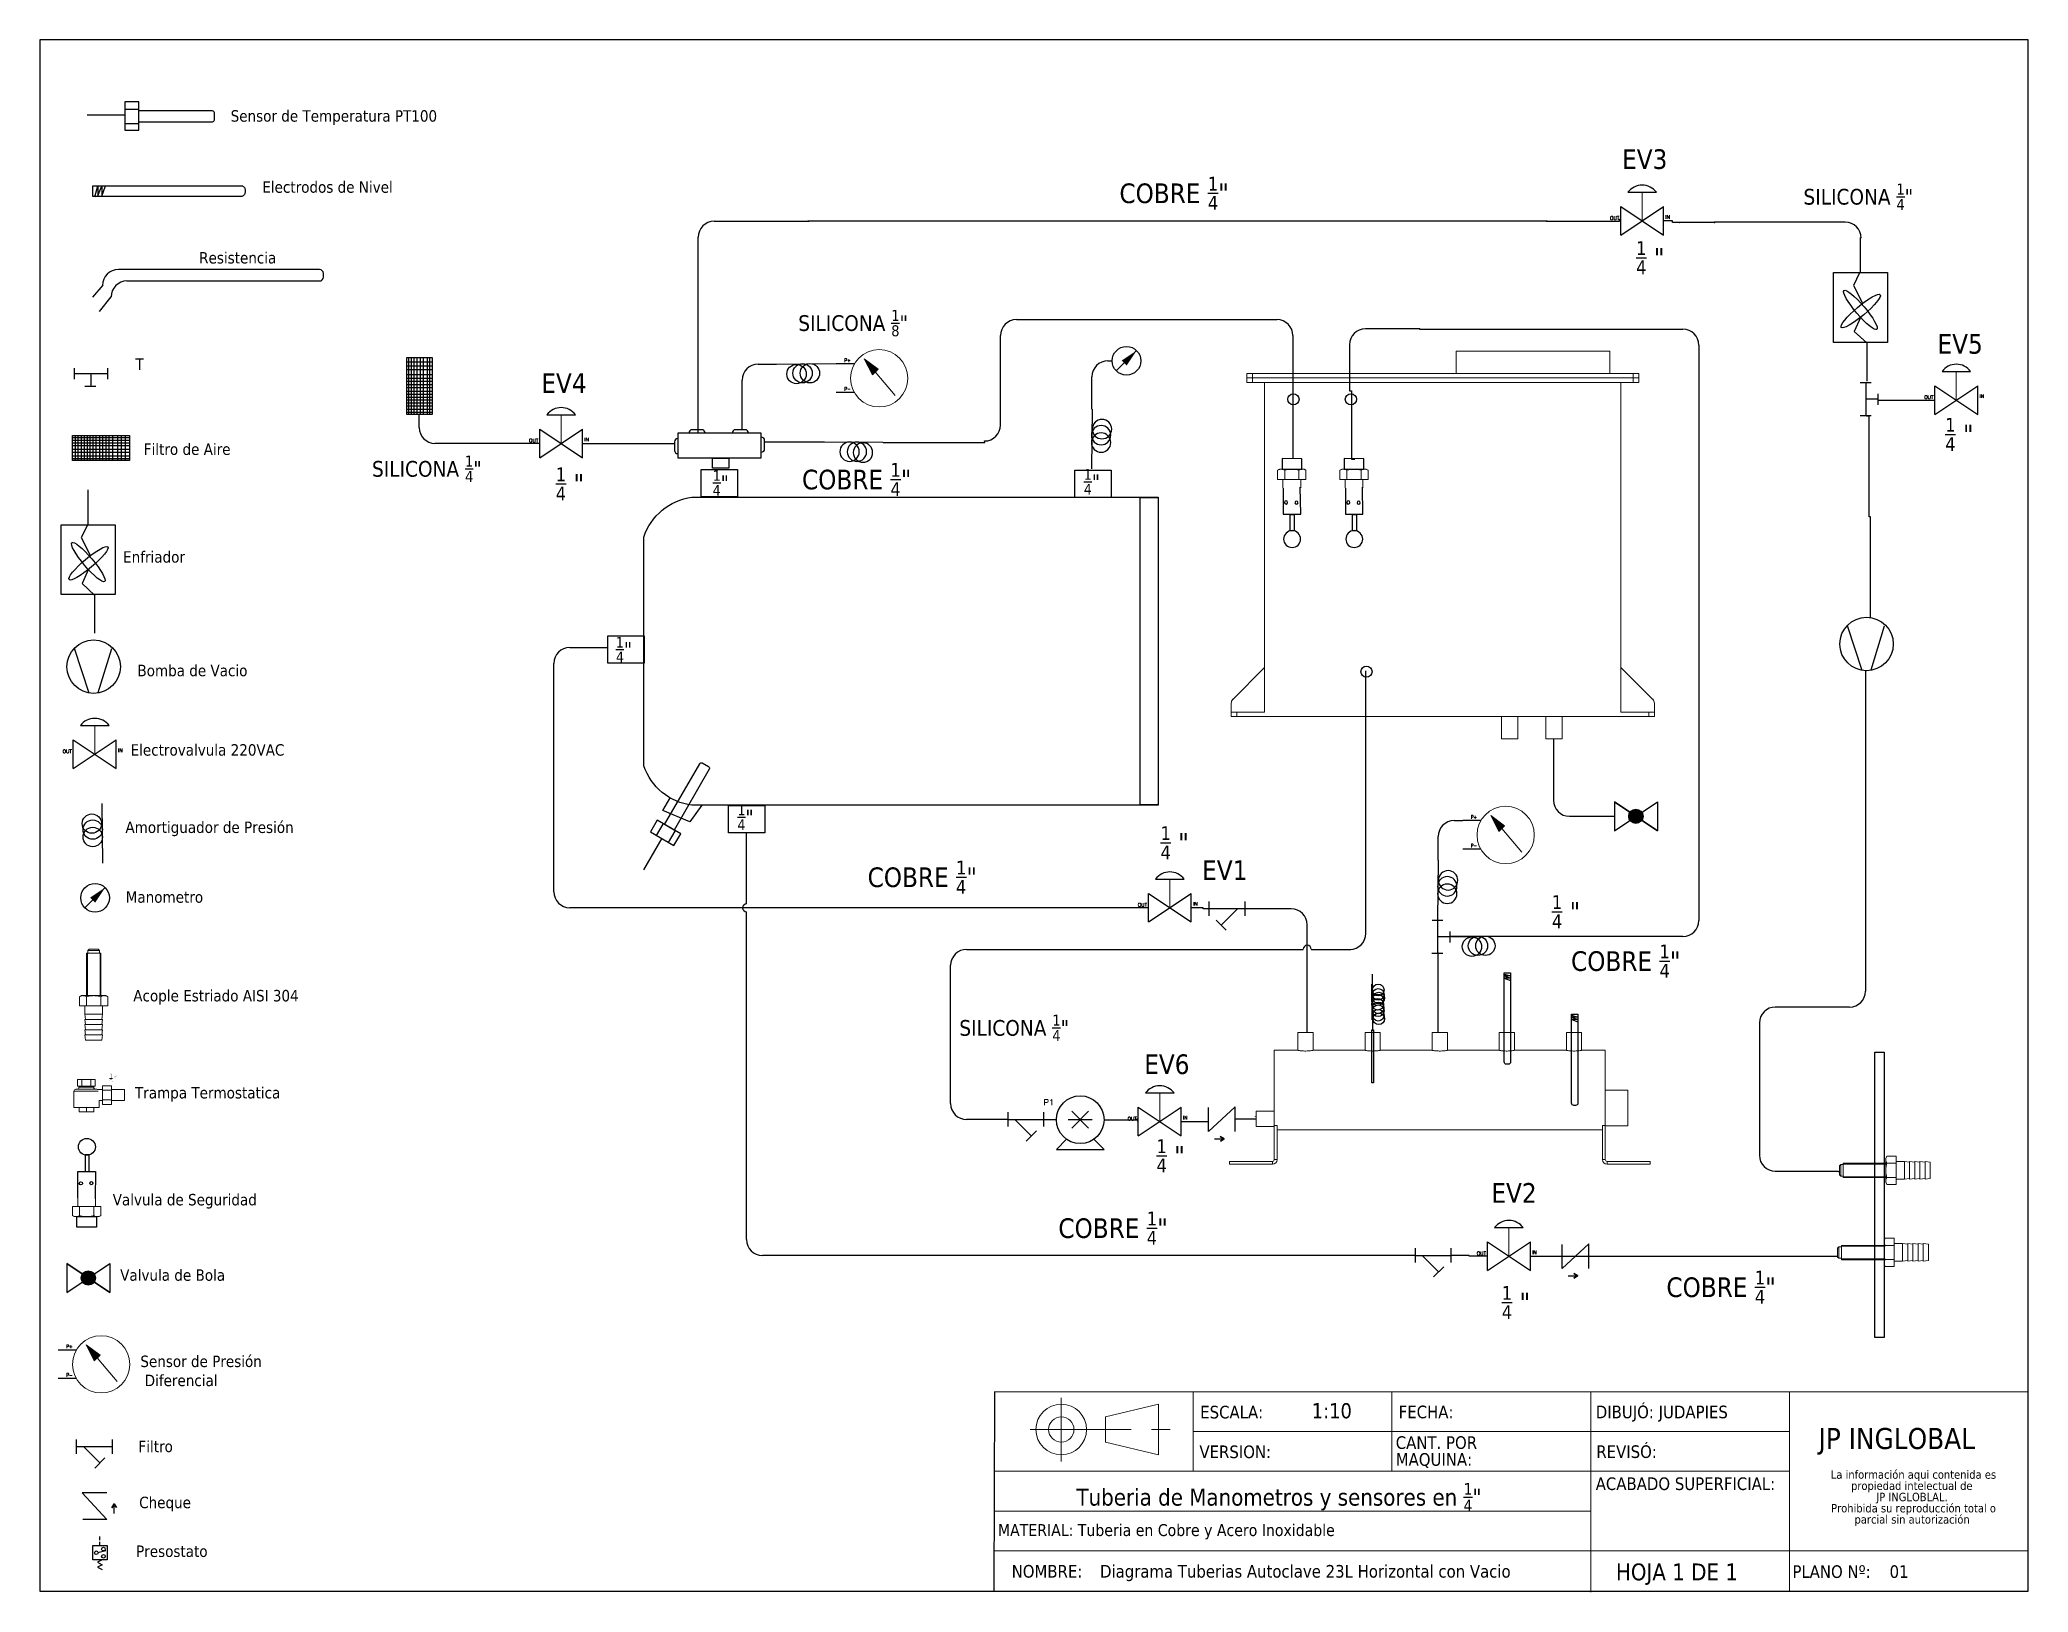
# Model space of a CAD drawing. Header units: millimetres. Extents: x 15 to 265, y 10 to 205.
import ezdxf
from ezdxf.enums import TextEntityAlignment as Align

# ---------------------------------------------------------------- set-up
doc = ezdxf.new("R2010")
doc.units = ezdxf.units.MM
doc.linetypes.add('CENTERX2', pattern=[20.32, 12.7, -2.54, 2.54, -2.54])
for name, color, linetype in [('CONTORNO', 179, 'Continuous'), ('SYMS', 7, 'Continuous'), ('TAGS', 250, 'Continuous'), ('TERMS', 123, 'Continuous'), ('WIRENO', 250, 'Continuous'), ('WIRES', 7, 'Continuous')]:
    doc.layers.add(name, color=color, linetype=linetype)
doc.styles.add('SLDTEXTSTYLE0', font='tahoma.ttf')
doc.styles.add('SLDTEXTSTYLE1', font='tahomabd.ttf')
doc.styles.get("Standard").update_dxf_attribs({"font": 'tahoma.ttf'})
doc.styles.add('WD', font='romans.shx')

msp = doc.modelspace()

# ---------------------------------------------------------------- texts
at = {"char_height": 1.44, "attachment_point": 1}
for s, insert in [('\\A1;Sensor de Temperatura PT100', (39, 196.15)), ('\\A1;Electrodos de Nivel', (42.98, 187.21)), ('\\A1;Resistencia', (35.04, 178.32)), ('\\A1;T', (27.03, 164.94)), ('\\A1;Filtro de Aire', (28.08, 154.26)), ('\\A1;Enfriador', (25.48, 140.72)), ('\\A1;Bomba de Vacio', (27.28, 126.44)), ('\\A1;Electrovalvula 220VAC', (26.42, 116.46)), ('\\A1;Amortiguador de Presión', (25.77, 106.74)), ('\\A1;Manometro', (25.81, 97.97)), ('\\A1;Acople Estriado AISI 304', (26.76, 85.57)), ('\\A1;Trampa Termostatica', (26.97, 73.37)), ('\\A1;Valvula de Seguridad', (24.17, 59.93)), ('\\A1;Valvula de Bola', (25.11, 50.45)), ('\\A1;Sensor de Presión\\P Diferencial', (27.65, 39.61)), ('\\A1;Filtro', (27.41, 28.91)), ('\\A1;Cheque', (27.5, 21.87)), ('\\A1;Presostato', (27.11, 15.74))]:
    msp.add_mtext_dynamic_manual_height_columns(s, width=44.8708, gutter_width=1, heights=[0], dxfattribs=dict(at, insert=insert))
at = {"color": 7, "linetype": 'Continuous', "lineweight": 0, "attachment_point": 1, "style": 'SLDTEXTSTYLE0'}
for s, insert, char_height in [('ESCALA:', (160.9, 33.3), 1.587), ('FECHA:', (185.85, 33.32), 1.587), ('VERSION:', (160.8, 28.31), 1.587), ('REVISÓ:', (210.7, 28.33), 1.587), ('MATERIAL: Tuberia en Cobre y Acero Inoxidable', (135.47, 18.43), 1.5), ('\\pi-4.7625,l6.35,t12.7;NOMBRE:^IDiagrama Tuberias Autoclave 23L Horizontal con Vacio', (135.6, 13.29), 1.5875), ('HOJA 1 DE 1', (213.16, 13.48), 2.1167), ('PLANO Nº:    01', (235.35, 13.25), 1.5875)]:
    msp.add_mtext(s, dxfattribs=dict(at, insert=insert, char_height=char_height))
at = {"layer": 'CONTORNO', "color": 7}
for s, insert, char_height, attachment_point, style in [('1:10', (177.44, 33.63), 1.905, 2, 'SLDTEXTSTYLE0'), ('DIBUJÓ: JUDAPIES', (210.63, 33.32), 1.5875, 1, 'SLDTEXTSTYLE0'), ('\\A1;Tuberia de Manometros y sensores en {\\H0.7x;\\S1/4;}" ', (170.8, 23.59), 2.1167, 2, 'SLDTEXTSTYLE1'), ('ACABADO SUPERFICIAL:', (210.62, 24.3), 1.5875, 1, 'SLDTEXTSTYLE0')]:
    msp.add_mtext(s, dxfattribs=dict(at, insert=insert, char_height=char_height, attachment_point=attachment_point, style=style))
at = {"layer": 'CONTORNO', "insert": (238.63, 30.51), "char_height": 2.6458, "attachment_point": 1, "style": 'SLDTEXTSTYLE1'}
msp.add_mtext('JP INGLOBAL', dxfattribs=at)
at = {"layer": 'WIRENO', "attachment_point": 1}
for s, width, insert, char_height in [('\\A1;EV3', 17.8739, (213.94, 191.23), 2.469), ('\\A1;COBRE {\\H0.7x;\\S1/4;}"', 15.0949, (150.74, 187.78), 2.4694), ('\\A1;SILICONA {\\H0.7x;\\S1/4;}" ', 19.6878, (236.74, 186.93), 1.9756), ('\\A1;{\\H0.7x;\\S1/4;} "', 5.2957, (215.7, 179.68), 2.4694), ('\\A1;SILICONA {\\H0.7x;\\S1/8;}" ', 19.6878, (110.36, 171.05), 1.9756), ('\\A1;EV5', 17.8739, (253.6, 168.01), 2.469), ('\\A1;EV4', 17.8739, (78.06, 163.08), 2.469), ('\\A1;{\\H0.7x;\\S1/4;} "', 5.2957, (254.57, 157.47), 2.4694), ('\\A1;SILICONA {\\H0.7x;\\S1/4;}" ', 19.6878, (56.77, 152.73), 1.9756), ('\\A1;{\\H0.7x;\\S1/4;} "', 5.2957, (79.87, 151.24), 2.4694), ('\\A1;{\\H0.7x;\\S1/4;}"', 3.2188, (99.61, 150.9), 1.8965), ('\\A1;COBRE {\\H0.7x;\\S1/4;}"', 15.0949, (110.83, 151.8), 2.4694), ('\\A1;{\\H0.7x;\\S1/4;}"', 3.2188, (146.27, 151.03), 1.8965), ('\\A1;{\\H0.7x;\\S1/4;}"', 3.2188, (87.44, 129.94), 1.8965), ('\\A1;{\\H0.7x;\\S1/4;}"', 3.2188, (102.72, 108.86), 1.8965), ('\\A1;{\\H0.7x;\\S1/4;} "', 5.2957, (155.91, 106.14), 2.4694), ('\\A1;COBRE {\\H0.7x;\\S1/4;}"', 15.0949, (119.08, 101.81), 2.4694), ('\\A1;EV1', 17.8739, (161.14, 101.86), 2.469), ('\\A1;{\\H0.7x;\\S1/4;} "', 15.0949, (205.12, 97.48), 2.4694), ('\\A1;COBRE {\\H0.7x;\\S1/4;}"', 15.0949, (207.52, 91.27), 2.4694), ('\\A1;SILICONA {\\H0.7x;\\S1/4;}" ', 15.6624, (130.61, 82.46), 1.9756), ('\\A1;EV6', 17.8739, (153.86, 77.47), 2.469), ('\\A1;{\\H0.7x;\\S1/4;} "', 5.2957, (155.4, 66.79), 2.4694), ('\\A1;EV2', 17.8739, (197.51, 61.29), 2.469), ('\\A1;COBRE {\\H0.7x;\\S1/4;}"', 15.0949, (143.06, 57.7), 2.4694), ('\\A1;COBRE {\\H0.7x;\\S1/4;}"', 15.0949, (219.51, 50.28), 2.4694), ('\\A1;{\\H0.7x;\\S1/4;} "', 5.2957, (198.81, 48.35), 2.4694)]:
    msp.add_mtext_dynamic_manual_height_columns(s, width=width, gutter_width=12.35, heights=[0], dxfattribs=dict(at, insert=insert, char_height=char_height))

# ---------------------------------------------------------------- blocks, each defined once
blk = doc.blocks.new('SW_NOTE_2')
at = {"layer": 'CONTORNO', "color": 0, "char_height": 1.0583, "attachment_point": 2, "style": 'SLDTEXTSTYLE0'}
for s, insert in [('La información aqui contenida es ', (10.29, 1.34)), ('propiedad intelectual de', (10.08, -0.07)), ('JP INGLOBLAL.', (10.1, -1.48)), ('Prohibida su reproducción total o ', (10.3, -2.89)), ('parcial sin autorización', (10.12, -4.3))]:
    blk.add_mtext(s, dxfattribs=dict(at, insert=insert))
blk = doc.blocks.new('SW_NOTE_4')
at = {"color": 0, "linetype": 'Continuous', "lineweight": 0, "char_height": 1.587, "attachment_point": 1, "style": 'SLDTEXTSTYLE0'}
for s, insert in [('CANT. POR ', (0, 2.02)), ('MAQUINA:', (0, -0.1))]:
    blk.add_mtext(s, dxfattribs=dict(at, insert=insert))
blk = doc.blocks.new('HGVA1_DIAPHRAGM_VALVE2')
at = {"color": 7, "linetype": 'Continuous', "lineweight": 0, "ltscale": 3.2258}
for p, q in [((-0.25, 0.5), (0.25, 0.5)), ((0, 0), (0, 0.5))]:
    blk.add_line(p, q, dxfattribs=at)
for p, q in [((-0.375, -0.25), (-0.375, 0.25)), ((-0.375, -0.25), (0.375, 0.25)), ((-0.375, 0.25), (0.375, -0.25)), ((0.375, -0.25), (0.375, 0.25))]:
    blk.add_line(p, q)
at = {"ltscale": 25.4, "flags": 128}
blk.add_lwpolyline([(0.25, 0.5, 0.5), (-0.25, 0.5)], format="xyb", close=True, dxfattribs=at)
at = {"style": 'WD', "flags": 1}
for tag, p in [('INST', (-0.469, 0.748)), ('LOC', (-0.469, 0.587)), ('TAG1', (-0.469, 0.378))]:
    blk.add_attdef(tag, text='', height=0.125, dxfattribs=at).set_placement(p, align=Align.RIGHT)
at = {"style": 'WD'}
blk.add_attdef('TERM01', text='', height=0.0625, dxfattribs=at).set_placement((-0.399, 0.018), align=Align.RIGHT)
for tag, p, height in [('X4TERM01', (-0.375, 0), 0.005), ('X1TERM02', (0.375, 0), 0.005), ('TERM02', (0.406, 0.036), 0.0625), ('RATING1', (0.388, -0.162), 0.125), ('DESC1', (0.388, -0.378), 0.125), ('DESC2', (0.388, -0.562), 0.125), ('DESC3', (0.388, -0.752), 0.125), ('WDTAGALT', (0.388, -0.907), 0.125)]:
    blk.add_attdef(tag, p, '', height=height, dxfattribs=at)
blk.add_attdef('XREF', text='', height=0.0625, rotation=0.0625, dxfattribs=at).set_placement((0.518, 0.271), align=Align.TOP_CENTER)
at = {"style": 'WD', "flags": 1}
for tag, p in [('WDTYPE', (-0.154, -0.127)), ('FAMILY', (-0.143, -0.17)), ('CAT', (-0.143, -0.215)), ('MFG', (-0.141, -0.246)), ('ASSYCODE', (-0.113, -0.275))]:
    blk.add_attdef(tag, text='', height=0.01, dxfattribs=at).set_placement(p, align=Align.CENTER)
blk = doc.blocks.new('HME1_PRESS_M')
blk.add_line((0.036, -0.088), (0.213, 0.089))
blk.add_circle((0.125, 0), 0.125)
blk.add_solid([(0.082, 0.002), (0.126, -0.042), (0.213, 0.089)])
at = {"style": 'WD', "width": 0.7}
for tag, p in [('INST', (0.125, 0.5)), ('LOC', (0.125, 0.344)), ('TAG1', (0.125, 0.188)), ('DESC1', (0.125, -0.344)), ('DESC2', (0.125, -0.5)), ('WDTAGALT', (0.125, -0.812)), ('DESC3', (0.125, -0.656))]:
    blk.add_attdef(tag, text='', height=0.125, dxfattribs=at).set_placement(p, align=Align.CENTER)
blk.add_attdef('TERM01', text='', height=0.0625, dxfattribs=at).set_placement((-0.032, 0.031), align=Align.RIGHT)
at = {"style": 'WD'}
for tag, p, height, flags in [('X4TERM01', (0, 0), 0.005, 1), ('WDTYPE', (0.062, 0.062), 0.01, 1), ('WDBLKNAM', (0.134, 0.001), 0.01, 9), ('X1TERM02', (0.248, 0), 0.005, 1), ('FAMILY', (0.13, -0.035), 0.01, 9)]:
    blk.add_attdef(tag, p, '', height=height, dxfattribs=dict(at, flags=flags))
at = {"style": 'WD', "width": 0.7}
for tag, p, height in [('TERM02', (0.28, 0.031), 0.0625), ('RATING1', (0.281, -0.188), 0.125)]:
    blk.add_attdef(tag, p, '', height=height, dxfattribs=at)
at = {"style": 'WD'}
blk.add_attdef('XREF', text='', height=0.0625, dxfattribs=at).set_placement((-0.031, -0.125), align=Align.RIGHT)
at = {"linetype": 'Continuous', "style": 'WD', "flags": 9}
for tag, p in [('MFG', (0.128, -0.085)), ('ASSYCODE', (0.13, -0.103)), ('CAT', (0.13, -0.066))]:
    blk.add_attdef(tag, p, '', height=0.01, dxfattribs=at)
blk = doc.blocks.new('Acople Estriado')
at = {"color": 7, "linetype": 'Continuous', "lineweight": 15}
for p, q in [((6.78, 5.633), (6.78, 5.138)), ((6.78, 5.633), (6.947, 5.633)), ((6.811, 5.678), (6.796, 5.663)), ((6.796, 5.663), (6.796, 5.633)), ((6.931, 5.663), (6.796, 5.663)), ((6.811, 5.678), (6.916, 5.678)), ((6.931, 5.663), (6.916, 5.678)), ((6.931, 5.633), (6.931, 5.663)), ((6.947, 5.138), (6.947, 5.633)), ((6.721, 5.138), (6.699, 5.126)), ((6.699, 5.126), (6.699, 5.019)), ((6.74, 5.138), (6.721, 5.138)), ((6.864, 5.138), (6.74, 5.138)), ((6.781, 5.126), (6.781, 5.019)), ((6.988, 5.138), (6.864, 5.138)), ((6.946, 5.126), (6.946, 5.019)), ((7.007, 5.138), (6.988, 5.138)), ((7.029, 5.126), (7.007, 5.138)), ((7.029, 5.126), (7.029, 5.019)), ((6.699, 5.019), (6.781, 5.019)), ((6.761, 5.019), (6.761, 4.922)), ((6.761, 4.922), (6.769, 4.862)), ((6.864, 4.922), (6.761, 4.922)), ((6.761, 4.862), (6.769, 4.802)), ((6.864, 4.862), (6.761, 4.862)), ((6.781, 5.019), (6.946, 5.019)), ((6.967, 4.922), (6.864, 4.922)), ((6.967, 4.862), (6.864, 4.862)), ((6.946, 5.019), (7.029, 5.019)), ((6.959, 4.862), (6.967, 4.922)), ((6.959, 4.802), (6.967, 4.862)), ((6.967, 4.922), (6.967, 5.019)), ((6.761, 4.802), (6.769, 4.742)), ((6.864, 4.802), (6.761, 4.802)), ((6.761, 4.742), (6.769, 4.682)), ((6.864, 4.742), (6.761, 4.742)), ((6.761, 4.682), (6.769, 4.622)), ((6.864, 4.682), (6.761, 4.682)), ((6.967, 4.802), (6.864, 4.802)), ((6.967, 4.742), (6.864, 4.742)), ((6.967, 4.682), (6.864, 4.682)), ((6.959, 4.742), (6.967, 4.802)), ((6.959, 4.682), (6.967, 4.742)), ((6.959, 4.622), (6.967, 4.682)), ((6.864, 4.622), (6.769, 4.622)), ((6.959, 4.622), (6.864, 4.622))]:
    blk.add_line(p, q, dxfattribs=at)
at = {"color": 7, "linetype": 'Continuous', "lineweight": 0}
for p, q in [((6.79, 5.633), (6.79, 5.138)), ((6.938, 5.633), (6.938, 5.138))]:
    blk.add_line(p, q, dxfattribs=at)
at = {"color": 7, "linetype": 'Continuous', "lineweight": 15}
for points, knots in [([(6.699, 5.126), (6.706, 5.13), (6.712, 5.133), (6.726, 5.137), (6.733, 5.138), (6.74, 5.138)], [0, 0, 0, 0, 0.5, 0.5, 1, 1, 1, 1]), ([(6.74, 5.138), (6.744, 5.138), (6.747, 5.138), (6.754, 5.137), (6.757, 5.136), (6.768, 5.133), (6.775, 5.13), (6.781, 5.126)], [0, 0, 0, 0, 0.25, 0.25, 0.5, 0.5, 1, 1, 1, 1]), ([(6.864, 5.138), (6.85, 5.138), (6.836, 5.137), (6.808, 5.133), (6.795, 5.13), (6.781, 5.126)], [0, 0, 0, 0, 0.5, 0.5, 1, 1, 1, 1]), ([(6.946, 5.126), (6.933, 5.13), (6.919, 5.133), (6.892, 5.137), (6.878, 5.138), (6.864, 5.138)], [0, 0, 0, 0, 0.5, 0.5, 1, 1, 1, 1]), ([(6.946, 5.126), (6.953, 5.13), (6.96, 5.133), (6.974, 5.137), (6.981, 5.138), (6.988, 5.138)], [0, 0, 0, 0, 0.5, 0.5, 1, 1, 1, 1]), ([(6.988, 5.138), (6.991, 5.138), (6.995, 5.138), (7.002, 5.137), (7.005, 5.136), (7.015, 5.133), (7.022, 5.13), (7.029, 5.126)], [0, 0, 0, 0, 0.25, 0.25, 0.5, 0.5, 1, 1, 1, 1])]:
    blk.add_open_spline(points, degree=3, knots=knots, dxfattribs=at)
blk = doc.blocks.new('Trampo')
for points in [[(117.7, 258.3), (117.2, 257.8), (116.2, 257.8), (115.7, 257.3), (115.7, 256.3), (117.7, 256.3), (117.7, 256.3), (115.6, 256.3), (115.6, 257.3), (116.2, 257.9), (117.2, 257.9), (117.7, 258.4), (117.7, 258.9), (117.2, 259.3), (116.2, 259.3), (115.7, 258.8), (115.6, 258.9), (116.2, 259.4), (117.2, 259.4), (117.7, 258.9)], [(117.2, 260.5), (116.2, 260.5), (116.2, 260.5), (116.6, 260.5), (116.6, 263.5), (116.2, 263), (116.1, 263.1), (116.7, 263.6), (116.7, 263.6), (116.7, 260.5), (117.2, 260.5)], [(119.7, 262.2), (119, 260.7), (118.9, 260.7), (119.6, 262.2)], [(120.5, 262.2), (119.7, 260.7), (119.6, 260.7), (120.4, 262.2)]]:
    blk.add_hatch(color=7).paths.add_polyline_path(points)
at = {"color": 7, "linetype": 'Continuous', "lineweight": 15}
for points in [[(90.5, 251.1), (90.5, 239.8), (90.5, 239.8)], [(92, 252.5), (106.7, 252.5), (106.7, 252.5)], [(93.1, 259.5), (105.5, 259.5), (105.5, 254.7), (93.1, 254.7)], [(93.1, 254.7), (93.1, 259.5), (93.1, 259.5)], [(94.2, 254.7), (94.2, 254), (94.2, 254)], [(96.2, 254.7), (96.2, 259.5), (96.2, 259.5)], [(102.4, 254.7), (102.4, 259.5), (102.4, 259.5)], [(104.5, 254), (104.5, 254.7), (104.5, 254.7)], [(110.7, 252.3), (107.4, 252.3), (107.4, 252.3)], [(117, 255), (110.7, 255), (110.7, 241.9), (117, 241.9)], [(117, 251.8), (110.7, 251.8), (110.7, 251.8)], [(117, 255), (117, 241.9), (117, 241.9)], [(126.1, 252.3), (117, 252.3), (117, 252.3)], [(126.1, 252.3), (126.1, 244.6), (126.1, 244.6)], [(107.9, 239.7), (90.7, 239.7), (90.7, 239.7)], [(104.5, 239.7), (104.5, 236.7), (94.2, 236.7), (94.2, 239.7)], [(99.3, 239.7), (99.3, 236.7), (99.3, 236.7)], [(108.2, 239.8), (108.2, 244.6), (108.2, 244.6)], [(108.2, 244.6), (110.7, 244.6), (110.7, 244.6)], [(117, 245.2), (110.7, 245.2), (110.7, 245.2)], [(117, 244.6), (126.1, 244.6), (126.1, 244.6)]]:
    blk.add_lwpolyline(points, dxfattribs=at)
at = {"color": 8, "linetype": 'Continuous', "lineweight": 15}
for points in [[(107.6, 251.1), (90.5, 251.1), (90.5, 251.1)], [(94.2, 254), (104.5, 254), (104.5, 254)], [(90.5, 239.8), (108.2, 239.8), (108.2, 239.8)]]:
    blk.add_lwpolyline(points, dxfattribs=at)
at = {"color": 7, "linetype": 'Continuous', "lineweight": 20}
blk.add_lwpolyline([(115.6, 260), (117.7, 260), (117.7, 260)], dxfattribs=at)
at = {"color": 7, "linetype": 'Continuous', "lineweight": 15}
for points in [[(91.9, 252.5), (91.1, 252.5), (90.5, 251.9), (90.5, 251.1)], [(92.7, 252.5), (93.5, 252.5), (94.1, 253.2), (94.1, 254)], [(104.5, 254), (104.5, 253.2), (105.1, 252.5), (105.9, 252.5)], [(107.4, 252.3), (107.1, 252.5), (106.9, 252.5), (106.6, 252.5)], [(90.5, 239.9), (90.5, 239.7), (90.6, 239.7), (90.7, 239.7)], [(107.9, 239.7), (108, 239.7), (108.1, 239.7), (108.1, 239.9)]]:
    blk.add_open_spline(points, degree=3, dxfattribs=at)
blk = doc.blocks.new('Valvula Tipo Anillo')
for p, q in [((7.88, 11.213), (7.88, 11.519)), ((7.88, 11.519), (8.084, 11.519)), ((8.084, 11.519), (8.079, 11.203))]:
    blk.add_line(p, q)
at = {"color": 7, "linetype": 'Continuous', "lineweight": 15}
for p, q in [((7.816, 11.006), (7.816, 11.113)), ((7.898, 11.113), (7.816, 11.113)), ((7.878, 11.21), (7.878, 11.113)), ((7.898, 11.006), (7.898, 11.113)), ((8.063, 11.113), (7.898, 11.113)), ((8.063, 11.006), (8.063, 11.113)), ((8.146, 11.113), (8.063, 11.113)), ((8.084, 11.113), (8.084, 11.21)), ((8.146, 11.006), (8.146, 11.113)), ((7.816, 11.006), (7.838, 10.994)), ((7.838, 10.994), (7.857, 10.994)), ((7.857, 10.994), (7.981, 10.994)), ((7.981, 10.994), (8.105, 10.994)), ((8.105, 10.994), (8.124, 10.994)), ((8.124, 10.994), (8.146, 11.006))]:
    blk.add_line(p, q, dxfattribs=at)
for points in [[(7.962, 11.521), (8.01, 11.521), (8.01, 11.713), (7.962, 11.713)], [(8.097, 10.995), (8.097, 10.873), (7.867, 10.871), (7.867, 10.993)]]:
    blk.add_lwpolyline(points, close=True)
for centre, radius in [((7.984, 11.807), 0.0981), ((7.914, 11.381), 0.0185), ((8.035, 11.384), 0.0185)]:
    blk.add_circle(centre, radius)
for points, knots in [([(7.857, 10.994), (7.854, 10.994), (7.85, 10.994), (7.843, 10.995), (7.84, 10.996), (7.829, 10.999), (7.823, 11.002), (7.816, 11.006)], [0, 0, 0, 0, 0.25, 0.25, 0.5, 0.5, 1, 1, 1, 1]), ([(7.898, 11.006), (7.892, 11.002), (7.885, 10.999), (7.871, 10.995), (7.864, 10.994), (7.857, 10.994)], [0, 0, 0, 0, 0.5, 0.5, 1, 1, 1, 1]), ([(7.898, 11.006), (7.912, 11.002), (7.926, 10.999), (7.953, 10.995), (7.967, 10.994), (7.981, 10.994)], [0, 0, 0, 0, 0.5, 0.5, 1, 1, 1, 1]), ([(7.981, 10.994), (7.995, 10.994), (8.009, 10.995), (8.036, 10.999), (8.05, 11.002), (8.063, 11.006)], [0, 0, 0, 0, 0.5, 0.5, 1, 1, 1, 1]), ([(8.105, 10.994), (8.101, 10.994), (8.098, 10.994), (8.091, 10.995), (8.087, 10.996), (8.077, 10.999), (8.07, 11.002), (8.063, 11.006)], [0, 0, 0, 0, 0.25, 0.25, 0.5, 0.5, 1, 1, 1, 1]), ([(8.146, 11.006), (8.139, 11.002), (8.132, 10.999), (8.119, 10.995), (8.112, 10.994), (8.105, 10.994)], [0, 0, 0, 0, 0.5, 0.5, 1, 1, 1, 1])]:
    blk.add_open_spline(points, degree=3, knots=knots, dxfattribs=at)
blk = doc.blocks.new('HGVA1_BALL_VALVE')
h = blk.add_hatch(color=256)
edge = h.paths.add_edge_path()
edge.add_arc((0, 0), 0.125, 0, 360)
at = {"ltscale": 3.2258}
for p, q in [((-0.375, 0.254), (0.375, -0.254)), ((-0.375, -0.254), (0.375, 0.254)), ((-0.375, 0.254), (-0.375, -0.254)), ((0.375, 0.254), (0.375, -0.254))]:
    blk.add_line(p, q, dxfattribs=at)
at = {"ltscale": 25.4, "flags": 128}
blk.add_lwpolyline([(0.375, 0.254), (0.375, -0.254), (-0.375, 0.254), (-0.375, -0.254)], close=True, dxfattribs=at)
at = {"ltscale": 3.2258}
blk.add_circle((0, 0), 0.125, dxfattribs=at)
at = {"ltscale": 25.4}
blk.add_circle((0, 0), 0.125, dxfattribs=at)
at = {"style": 'WD', "flags": 1}
for tag, height, p in [('INST', 0.125, (0.028, 0.678)), ('TAG1', 0.125, (0, 0.307)), ('LOC', 0.125, (0.011, 0.516)), ('FAMILY', 0.01, (-0.482, -0.121)), ('WDTYPE', 0.01, (-0.475, -0.062)), ('CAT', 0.01, (-0.482, -0.165)), ('MFG', 0.01, (-0.481, -0.197)), ('ASSYCODE', 0.01, (-0.453, -0.226))]:
    blk.add_attdef(tag, text='', height=height, dxfattribs=at).set_placement(p, align=Align.CENTER)
at = {"style": 'WD'}
blk.add_attdef('TERM01', text='', height=0.0625, dxfattribs=at).set_placement((-0.399, 0.018), align=Align.RIGHT)
for tag, p, height in [('X4TERM01', (-0.375, 0), 0.005), ('X8TERM02', (0, 0), 0.005), ('TERM02', (0.052, -0.037), 0.0625), ('X1TERM03', (0.375, 0), 0.005), ('TERM03', (0.406, 0.036), 0.0625), ('RATING1', (0.409, -0.162), 0.125), ('DESC1', (0.409, -0.341), 0.125), ('DESC2', (0.409, -0.525), 0.125), ('DESC3', (0.409, -0.715), 0.125), ('WDTAGALT', (0.409, -0.873), 0.125)]:
    blk.add_attdef(tag, p, '', height=height, dxfattribs=at)
blk.add_attdef('XREF', text='', height=0.0625, rotation=0.0625, dxfattribs=at).set_placement((0.541, 0.293), align=Align.TOP_CENTER)
blk = doc.blocks.new('HMT1_DIFFERENTIAL_PRESSURE_GAUGE')
blk.add_hatch(color=7).paths.add_polyline_path([(-0.26, 0.34), (-0.12, 0.06), (-0.02, 0.16)])
for p, q in [((-0.437, 0.25), (-0.75, 0.25)), ((-0.437, -0.25), (-0.75, -0.25))]:
    blk.add_line(p, q)
at = {"color": 7, "linetype": 'Continuous', "lineweight": 0, "ltscale": 645.15999}
for p, q in [((-0.26, 0.34), (0.28, -0.3)), ((-0.26, 0.34), (-0.12, 0.06)), ((-0.26, 0.34), (-0.02, 0.16)), ((-0.12, 0.06), (-0.02, 0.16))]:
    blk.add_line(p, q, dxfattribs=at)
at = {"color": 255, "linetype": 'Continuous', "lineweight": 0, "ltscale": 25.4, "flags": 128}
blk.add_lwpolyline([(-0.26, 0.34), (-0.12, 0.06), (-0.02, 0.16)], close=True, dxfattribs=at)
at = {"color": 7, "linetype": 'Continuous', "lineweight": 0, "ltscale": 645.15999}
blk.add_circle((0, 0), 0.5, dxfattribs=at)
at = {"style": 'WD', "width": 0.7}
for tag, p in [('INST', (-0.01, 0.781)), ('LOC', (-0.01, 0.656)), ('TAG1', (-0.01, 0.531)), ('DESC1', (0.021, -0.625)), ('DESC2', (0.021, -0.75)), ('WDTAGALT', (0.021, -1)), ('DESC3', (0.021, -0.875))]:
    blk.add_attdef(tag, text='', height=0.0938, dxfattribs=at).set_placement(p, align=Align.CENTER)
at = {"style": 'WD'}
for tag, p, height, flags in [('X4TERM01', (-0.75, 0.25), 0.005, 1), ('X1TERM03', (0.5, 0), 0.005, 1), ('X4TERM02', (-0.75, -0.25), 0.005, 1), ('WDBLKNAM', (-0.209, -0.188), 0.01, 9), ('FAMILY', (-0.208, -0.062), 0.01, 9)]:
    blk.add_attdef(tag, p, '', height=height, dxfattribs=dict(at, flags=flags))
at = {"style": 'WD', "width": 0.7}
for tag, p in [('TERM01', (-0.5, 0.281)), ('TERM02', (-0.5, -0.219))]:
    blk.add_attdef(tag, text='', height=0.0625, dxfattribs=at).set_placement(p, align=Align.RIGHT)
for tag, p, height in [('TERM03', (0.531, 0.031), 0.0625), ('RATING1', (0.469, -0.375), 0.0938)]:
    blk.add_attdef(tag, p, '', height=height, dxfattribs=at)
at = {"style": 'WD'}
blk.add_attdef('XREF', text='', height=0.0625, dxfattribs=at).set_placement((-0.438, -0.406), align=Align.RIGHT)
at = {"flags": 1}
blk.add_attdef('WDTYPE', (-0.219, -0.25), '', height=0.01, dxfattribs=at)
at = {"linetype": 'Continuous', "style": 'WD', "flags": 9}
for tag, p in [('ASSYCODE', (-0.208, -0.156)), ('CAT', (-0.208, -0.094)), ('MFG', (-0.208, -0.125))]:
    blk.add_attdef(tag, p, '', height=0.01, dxfattribs=at)
blk = doc.blocks.new('HST1_STRAINER_Y_TYPE')
at = {"ltscale": 3.2258}
for p, q in [((0, 0.125), (0, -0.125)), ((0.625, 0.125), (0.625, -0.125)), ((0, 0), (0.625, 0)), ((0.125, 0), (0.412, -0.287)), ((0.324, -0.376), (0.501, -0.199))]:
    blk.add_line(p, q, dxfattribs=at)
at = {"style": 'WD', "flags": 1}
for tag, height, p in [('INST', 0.125, (0.33, 0.71)), ('TAG1', 0.125, (0.324, 0.34)), ('LOC', 0.125, (0.306, 0.549)), ('FAMILY', 0.01, (1.09, 0.044)), ('CAT', 0.01, (1.09, -0.001)), ('WDTYPE', 0.01, (1.102, -0.093)), ('MFG', 0.01, (1.092, -0.032)), ('ASSYCODE', 0.01, (1.12, -0.061))]:
    blk.add_attdef(tag, text='', height=height, dxfattribs=at).set_placement(p, align=Align.CENTER)
at = {"style": 'WD'}
for tag, height, p in [('WDTAGALT', 0.125, (0.035, 0.2)), ('TERM01', 0.0625, (-0.024, 0.018))]:
    blk.add_attdef(tag, text='', height=height, dxfattribs=at).set_placement(p, align=Align.RIGHT)
for tag, p, height in [('X4TERM01', (0, 0), 0.005), ('RATING1', (0.6, 0.18), 0.125), ('X1TERM03', (0.625, 0), 0.005), ('TERM03', (0.632, 0.013), 0.0625), ('DESC1', (-0.666, -0.258), 0.125), ('DESC2', (-0.666, -0.442), 0.125), ('X8TERM02', (0.412, -0.287), 0.005), ('TERM02', (0.447, -0.365), 0.0625), ('DESC3', (-0.666, -0.632), 0.125)]:
    blk.add_attdef(tag, p, '', height=height, dxfattribs=at)
blk.add_attdef('XREF', text='', height=0.0625, rotation=0.0625, dxfattribs=at).set_placement((0.649, -0.434), align=Align.TOP_CENTER)
blk = doc.blocks.new('HVL1_PRESS_SW')
for p, q in [((-0.031, -0.126), (-0.031, 0.125)), ((-0.031, 0.125), (0.219, 0.125)), ((0.061, 0.005), (0.198, 0.04)), ((0.094, 0.222), (0.094, 0.282)), ((0.094, 0.125), (0.094, 0.188)), ((0.219, 0.125), (0.219, -0.126)), ((0.219, -0.126), (-0.031, -0.126)), ((0.135, -0.126), (0.052, -0.167)), ((0.052, -0.167), (0.135, -0.209)), ((0.135, -0.209), (0.052, -0.251)), ((0.052, -0.251), (0.135, -0.293))]:
    blk.add_line(p, q)
for centre in [(0.032, 0), (0.156, 0.063), (0.156, -0.063)]:
    blk.add_circle(centre, 0.0314)
at = {"style": 'WD', "width": 0.7}
for tag, height, p in [('INST', 0.125, (-0.062, 0.5)), ('LOC', 0.125, (-0.062, 0.344)), ('TAG1', 0.125, (-0.062, 0.188)), ('TERM01', 0.0625, (-0.062, 0.031)), ('DESC1', 0.125, (-0.062, -0.281)), ('DESC2', 0.125, (-0.062, -0.438)), ('RATING1', 0.125, (0.775, -0.281)), ('WDTAGALT', 0.125, (-0.062, -0.75)), ('DESC3', 0.125, (-0.062, -0.594))]:
    blk.add_attdef(tag, text='', height=height, dxfattribs=at).set_placement(p, align=Align.RIGHT)
at = {"style": 'WD'}
for tag, p, height, flags in [('WDBLKNAM', (0.405, 0.344), 0.01, 9), ('X4TERM01', (0, 0), 0.005, 1), ('WDTYPE', (0.062, 0.062), 0.01, 1), ('X2TERM04', (0.094, 0.281), 0.005, 1), ('X1TERM02', (0.187, 0.063), 0.005, 1), ('FAMILY', (0.406, 0.312), 0.01, 9), ('X1TERM03', (0.187, -0.063), 0.005, 1)]:
    blk.add_attdef(tag, p, '', height=height, dxfattribs=dict(at, flags=flags))
at = {"style": 'WD', "width": 0.7}
for tag, p in [('TERM04', (0.125, 0.25)), ('TERM02', (0.25, 0.094)), ('TERM03', (0.25, -0.031))]:
    blk.add_attdef(tag, p, '', height=0.0625, dxfattribs=at)
at = {"linetype": 'Continuous', "style": 'WD', "flags": 9}
for tag, p in [('ASSYCODE', (0.406, 0.219)), ('CAT', (0.406, 0.281)), ('MFG', (0.406, 0.25))]:
    blk.add_attdef(tag, p, '', height=0.01, dxfattribs=at)
at = {"style": 'WD', "width": 0.7}
blk.add_attdef('TERM05', text='', height=0.0625, dxfattribs=at).set_placement((0.125, -0.406), align=Align.CENTER)
at = {"style": 'WD'}
blk.add_attdef('XREF', (0.281, -0.375), '', height=0.0625, dxfattribs=at)
blk = doc.blocks.new('ColaMarrano')
at = {"layer": 'WIRENO'}
blk.add_line((96.3, 200.92), (96.42, 188.45), dxfattribs=at)
for centre in [(94.22, 196.73), (94.4, 195.47), (94.4, 193.92)]:
    blk.add_circle(centre, 2.03, dxfattribs=at)
blk = doc.blocks.new('Bomba Vacio')
at = {"layer": 'WIRENO'}
for p, q in [((222.52, 152.69), (218.83, 163.9)), ((224.82, 152.84), (228.2, 163.9))]:
    blk.add_line(p, q, dxfattribs=at)
blk.add_circle((223.65, 159.36), 6.72, dxfattribs=at)
blk = doc.blocks.new('Cooler')
at = {"layer": 'WIRENO'}
for p, q in [((61.05, 155.36), (61.05, 161.29)), ((60.91, 155.36), (59.87, 153.28)), ((59.87, 153.28), (61.37, 150.31)), ((61.09, 147.98), (60.01, 145.56)), ((60.01, 145.56), (62.09, 143.63)), ((62.09, 143.63), (62.09, 137.25))]:
    blk.add_line(p, q, dxfattribs=at)
blk.add_lwpolyline([(56.51, 155.41), (65.57, 155.41), (65.57, 143.72), (56.51, 143.72)], close=True, dxfattribs=at)
for centre, major_axis in [((61.09, 148.97), (-3.26, -2.75)), ((61.05, 149.16), (2.75, -3.26))]:
    blk.add_ellipse(centre, major_axis=major_axis, ratio=0.188132, dxfattribs=at)
blk = doc.blocks.new('Filtro')
at = {"layer": 'WIRENO'}
for p, q in [((95.97, 119.72), (103.12, 119.72)), ((95.97, 119.41), (103.12, 119.41)), ((95.97, 119.07), (103.12, 119.07)), ((95.97, 118.71), (103.12, 118.71)), ((95.97, 118.27), (103.12, 118.27)), ((95.97, 117.88), (103.12, 117.88)), ((96.25, 119.99), (96.25, 116.83)), ((96.62, 119.95), (96.62, 116.79)), ((97.03, 119.95), (97.03, 116.79)), ((97.4, 119.95), (97.4, 116.79)), ((97.77, 119.99), (97.77, 116.83)), ((98.1, 119.99), (98.1, 116.83)), ((98.51, 119.99), (98.51, 116.83)), ((98.88, 119.95), (98.88, 116.79)), ((99.33, 119.99), (99.33, 116.83)), ((99.7, 119.99), (99.7, 116.83)), ((100.11, 119.99), (100.11, 116.83)), ((100.52, 119.99), (100.52, 116.83)), ((100.98, 119.99), (100.98, 116.83)), ((101.59, 119.99), (101.59, 116.83)), ((102.04, 119.99), (102.04, 116.83)), ((102.54, 119.99), (102.54, 116.83)), ((95.97, 117.41), (103.12, 117.41)), ((95.97, 117.08), (103.12, 117.08))]:
    blk.add_line(p, q, dxfattribs=at)
blk.add_lwpolyline([(95.95, 119.98), (103.11, 119.98), (103.11, 116.82), (95.95, 116.82)], close=True, dxfattribs=at)
blk = doc.blocks.new('Nivel')
at = {"layer": 'WIRENO'}
for p, q in [((103.38, 60.01), (103.74, 61.39)), ((103.74, 61.39), (103.74, 60.1)), ((103.74, 60.1), (104.25, 61.39)), ((104.25, 61.39), (104.25, 60.07)), ((104.25, 60.07), (104.74, 61.36))]:
    blk.add_line(p, q, dxfattribs=at)
blk.add_lwpolyline([(103.12, 61.39), (121.77, 61.39, -0.414214), (122.27, 60.89), (122.27, 60.54, -0.414214), (121.77, 60.04), (103.12, 60.04)], format="xyb", close=True, dxfattribs=at)
blk = doc.blocks.new('PT100')
at = {"layer": 'WIRENO'}
for p, q in [((92.1, 58.19), (82.46, 58.19)), ((92, 59.72), (95.38, 59.72)), ((92, 56.1), (95.38, 56.1))]:
    blk.add_line(p, q, dxfattribs=at)
blk.add_lwpolyline([(95.5, 61.6), (92, 61.6), (92, 54.47), (95.5, 54.47)], close=True, dxfattribs=at)
blk.add_lwpolyline([(95.5, 59.35), (113.92, 59.35, -0.414214), (114.42, 58.85), (114.42, 56.97, -0.414214), (113.92, 56.47), (95.5, 56.47)], format="xyb", close=True, dxfattribs=at)
blk = doc.blocks.new('Tanque')
for p, q in [((118.03, 126.98), (120.12, 125.48)), ((120.1, 125.46), (118.69, 122.06)), ((117.16, 122.95), (117.1, 122.95)), ((118.69, 122.06), (117.16, 122.95))]:
    blk.add_line(p, q)
for points in [[(75.9, 173.87), (75.9, 178.44), (79.33, 178.44), (79.33, 173.87)], [(118.07, 130.33), (118.07, 134.9), (121.5, 134.9), (121.5, 130.33)], [(75.82, 126.89), (75.82, 131.46), (79.25, 131.46), (79.25, 126.89)], [(96.73, 115.15), (96.73, 119.72), (100.16, 119.72), (100.16, 115.15)]]:
    blk.add_lwpolyline(points, close=True)
at = {"layer": 'WIRENO'}
blk.add_lwpolyline([(79.31, 184.35), (118.03, 184.35), (118.03, 125.73, -0.284919), (113.06, 119.68), (84.34, 119.68, -0.288904), (79.31, 125.73)], format="xyb", close=True, dxfattribs=at)
blk.add_lwpolyline([(79.33, 184.35), (117.99, 184.35), (117.99, 182.08), (79.33, 182.08)], close=True, dxfattribs=at)
blk = doc.blocks.new('Generador')
at = {"color": 7, "linetype": 'Continuous', "lineweight": 15}
for p, q in [((149.37, 89.49), (149.37, 86.48)), ((149.37, 89.49), (151.92, 89.49)), ((151.92, 86.49), (151.92, 89.49)), ((160.62, 89.49), (160.62, 86.49)), ((160.62, 89.49), (163.17, 89.49)), ((163.17, 86.48), (163.17, 89.49)), ((171.87, 89.49), (171.87, 86.48)), ((171.87, 89.49), (174.42, 89.49)), ((174.42, 86.49), (174.42, 89.49)), ((183.12, 89.49), (183.12, 86.49)), ((183.12, 89.49), (185.67, 89.49)), ((185.67, 86.48), (185.67, 89.49)), ((194.37, 89.49), (194.37, 86.49)), ((194.37, 89.49), (196.92, 89.49)), ((196.92, 86.48), (196.92, 89.49)), ((149.38, 86.49), (145.39, 86.49)), ((145.39, 86.49), (145.39, 68.17)), ((160.62, 86.49), (151.92, 86.49)), ((171.88, 86.49), (163.15, 86.49)), ((183.12, 86.49), (174.42, 86.49)), ((194.37, 86.49), (185.65, 86.49)), ((200.89, 86.49), (196.9, 86.49)), ((200.89, 86.49), (200.89, 68.17)), ((145.39, 79.82), (141.64, 79.82)), ((141.64, 79.82), (141.64, 73.82)), ((141.64, 73.82), (145.39, 73.82)), ((145.39, 73.87), (145.87, 73.87)), ((145.87, 73.87), (145.87, 68.17)), ((200.89, 73.87), (200.42, 73.87)), ((200.42, 73.87), (200.42, 68.17)), ((203.89, 76.29), (200.89, 76.29)), ((200.89, 73.74), (203.89, 73.74)), ((203.89, 76.29), (203.89, 73.74)), ((145.87, 73.15), (200.42, 73.15)), ((137.89, 67.87), (145.09, 67.87)), ((137.89, 67.39), (137.89, 67.87)), ((137.89, 67.39), (145.09, 67.39)), ((145.09, 67.87), (145.09, 67.39)), ((145.39, 68.17), (145.87, 68.17)), ((200.89, 68.17), (200.42, 68.17)), ((208.39, 67.87), (201.19, 67.87)), ((201.19, 67.87), (201.19, 67.39)), ((208.39, 67.39), (201.19, 67.39)), ((208.39, 67.39), (208.39, 67.87))]:
    blk.add_line(p, q, dxfattribs=at)
for centre, radius, start, end in [((145.09, 68.17), 0.3, 270, 0), ((145.09, 68.17), 0.776, 270, 0), ((201.19, 68.17), 0.776, 180, 270), ((201.19, 68.17), 0.3, 180, 270)]:
    blk.add_arc(centre, radius, start, end, dxfattribs=at)
for points in [[(151.92, 86.49), (151.9, 86.48), (151.88, 86.48), (151.66, 86.44), (151.34, 86.4), (150.94, 86.37), (150.5, 86.36), (150.09, 86.38), (149.73, 86.42), (149.48, 86.46), (149.36, 86.49), (149.38, 86.48), (149.38, 86.48)], [(160.62, 86.49), (160.63, 86.48), (160.66, 86.48), (160.87, 86.44), (161.19, 86.4), (161.6, 86.37), (162.03, 86.36), (162.44, 86.38), (162.8, 86.42), (163.05, 86.46), (163.17, 86.49), (163.15, 86.48), (163.15, 86.48)], [(174.42, 86.49), (174.4, 86.48), (174.38, 86.48), (174.16, 86.44), (173.84, 86.4), (173.44, 86.37), (173, 86.36), (172.59, 86.38), (172.23, 86.42), (171.98, 86.46), (171.86, 86.49), (171.88, 86.48), (171.88, 86.48)], [(183.12, 86.49), (183.13, 86.48), (183.16, 86.48), (183.37, 86.44), (183.69, 86.4), (184.1, 86.37), (184.53, 86.36), (184.94, 86.38), (185.3, 86.42), (185.55, 86.46), (185.67, 86.49), (185.65, 86.48), (185.65, 86.48)], [(194.37, 86.49), (194.38, 86.48), (194.41, 86.48), (194.62, 86.44), (194.94, 86.4), (195.35, 86.37), (195.78, 86.36), (196.19, 86.38), (196.55, 86.42), (196.8, 86.46), (196.92, 86.49), (196.9, 86.48), (196.9, 86.48)]]:
    blk.add_open_spline(points, degree=3, knots=[0, 0, 0, 0, 0.106051, 0.212057, 0.319242, 0.427294, 0.534036, 0.639327, 0.745288, 0.852982, 0.960801, 1, 1, 1, 1], dxfattribs=at)
blk = doc.blocks.new('check')
at = {"layer": 'WIRENO'}
for p, q in [((71.43, 162.27), (67.85, 165.55)), ((67.85, 165.55), (67.85, 162.36)), ((68.66, 166.54), (69.94, 166.54)), ((69.94, 166.54), (69.41, 166.25)), ((69.41, 166.25), (69.94, 166.54)), ((69.94, 166.54), (69.44, 166.85)), ((69.44, 166.85), (69.93, 166.54)), ((71.43, 165.55), (71.43, 162.27))]:
    blk.add_line(p, q, dxfattribs=at)
blk = doc.blocks.new('TNueva')
at = {"layer": 'WIRENO'}
for p, q in [((225.17, 74.25), (225.17, 75.16)), ((227.06, 75.75), (226.14, 75.75)), ((226.56, 74.71), (226.56, 75.74)), ((227.95, 74.23), (227.95, 75.15)), ((225.18, 74.71), (227.93, 74.71))]:
    blk.add_line(p, q, dxfattribs=at)
blk = doc.blocks.new('racor')
at = {"layer": 'WIRENO'}
for points in [[(82.11, 176.09), (82.03, 176.09, 0.414214), (81.53, 175.59), (81.53, 174.23, 0.414214), (82.03, 173.73), (82.11, 173.73)], [(83.82, 176.98), (86.37, 176.98), (86.37, 176.98, 0.414214), (85.87, 177.48), (84.32, 177.48, 0.414214), (83.82, 176.98)], [(90.63, 176.98), (93.18, 176.98), (93.18, 176.98, 0.414214), (92.68, 177.48), (91.13, 177.48, 0.414214), (90.63, 176.98)], [(95.2, 176.32), (95.12, 176.32), (95.12, 173.96), (95.2, 173.96, 0.414214), (95.7, 174.46), (95.7, 175.82, 0.414214)]]:
    blk.add_lwpolyline(points, format="xyb", close=True, dxfattribs=at)
for points in [[(82.11, 176.99), (95.11, 176.99), (95.11, 172.99), (82.11, 172.99)], [(87.49, 173.03), (90.09, 173.03), (90.09, 171.45), (87.49, 171.45)]]:
    blk.add_lwpolyline(points, close=True, dxfattribs=at)
blk = doc.blocks.new('res')
at = {"color": 7, "linetype": 'Continuous', "lineweight": 15}
for p, q in [((329.8, 246), (329.8, 226)), ((329.8, 246), (467.8, 246)), ((467.8, 226), (467.8, 246)), ((303.8, 218), (303.8, 226)), ((303.8, 226), (655.8, 226)), ((303.8, 222), (655.8, 222)), ((303.8, 218), (655.8, 218)), ((308.8, 226), (308.8, 218)), ((319.8, -78), (319.8, 218)), ((639.8, -78), (639.8, 218)), ((650.8, 218), (650.8, 226)), ((655.8, 226), (655.8, 218)), ((319.8, -38), (291.3, -66.6)), ((639.8, -38), (668.3, -66.6)), ((289.8, -70.1), (289.8, -82)), ((669.8, -70.1), (669.8, -82)), ((319.8, -78), (289.8, -78)), ((289.8, -82), (669.8, -82)), ((294.8, -78), (294.8, -82)), ((372.5, -82), (372.5, -102)), ((387.2, -102), (387.2, -82)), ((412.5, -82), (412.5, -102)), ((427.2, -102), (427.2, -82)), ((639.8, -78), (669.8, -78)), ((664.8, -82), (664.8, -78)), ((387.2, -102), (372.5, -102)), ((427.2, -102), (412.5, -102))]:
    blk.add_line(p, q, dxfattribs=at)
for centre, start, end in [((294.8, -70.1), 135, 180), ((664.8, -70.1), 0, 45)]:
    blk.add_arc(centre, 5, start, end, dxfattribs=at)
blk = doc.blocks.new('HP1_POSIT_DISPLAC_PUMP')
for p, q in [((-0.5, 0), (-0.75, 0)), ((0.25, 0), (-0.25, 0)), ((0.177, 0.177), (-0.177, -0.177)), ((-0.177, 0.177), (0.177, -0.177)), ((0.5, 0), (0.75, 0)), ((-0.5, -0.625), (-0.285, -0.41)), ((0.5, -0.625), (0.285, -0.41)), ((-0.5, -0.625), (0.5, -0.625))]:
    blk.add_line(p, q)
blk.add_circle((0, 0), 0.5)
at = {"style": 'WD'}
for tag, height, p in [('TAG1', 0.125, (-0.547, 0.303)), ('INST', 0.125, (-0.547, 0.669)), ('LOC', 0.125, (-0.547, 0.49)), ('TERM01', 0.0625, (-0.774, 0.018))]:
    blk.add_attdef(tag, text='', height=height, dxfattribs=at).set_placement(p, align=Align.RIGHT)
for tag, p, height in [('X2TERM04', (0, 0.5), 0.005), ('TERM04', (0.009, 0.508), 0.0625), ('X4TERM01', (-0.75, 0), 0.005), ('X1TERM03', (0.75, 0), 0.005), ('TERM03', (0.758, 0.013), 0.0625), ('RATING1', (0.582, -0.246), 0.125), ('DESC1', (0.582, -0.423), 0.125), ('X8TERM02', (0, -0.625), 0.005), ('TERM02', (0.036, -0.703), 0.0625), ('DESC2', (0.582, -0.607), 0.125), ('DESC3', (0.582, -0.797), 0.125), ('WDTAGALT', (0.582, -0.963), 0.125)]:
    blk.add_attdef(tag, p, '', height=height, dxfattribs=at)
blk.add_attdef('XREF', text='', height=0.0625, rotation=0.0625, dxfattribs=at).set_placement((0.528, 0.45), align=Align.TOP_CENTER)
at = {"style": 'WD', "flags": 1}
for tag, p in [('CAT', (-0.014, 0.17)), ('MFG', (-0.013, 0.139)), ('WDTYPE', (0, 0.079)), ('FAMILY', (-0.003, 0.193)), ('ASSYCODE', (0.015, 0.11))]:
    blk.add_attdef(tag, text='', height=0.01, dxfattribs=at).set_placement(p, align=Align.CENTER)
blk = doc.blocks.new('HT0_02')
blk.add_circle((0, 0), 0.0699)
at = {"style": 'WD', "flags": 1}
for tag, p in [('X4TERM01', (-0.07, 0)), ('X2TERM01', (0, 0.07)), ('X1TERM01', (0.07, 0)), ('X8TERM01', (0, -0.07))]:
    blk.add_attdef(tag, p, '', height=0.01, dxfattribs=at)
blk = doc.blocks.new('WDDOT')
for radius in [0.03, 0.0187, 0.00929]:
    blk.add_circle((0, 0), radius)
blk = doc.blocks.new('termostato')
at = {"layer": 'WIRENO'}
blk.add_lwpolyline([(85.52, 47.92), (85.97, 47.92), (85.97, 34.61), (85.52, 34.61)], close=True, dxfattribs=at)
at = {"layer": 'WIRENO', "xscale": 0.72, "yscale": 0.72, "zscale": 0.72}
for p in [(16.39, -109.81), (16.54, -112.56), (16.39, -115.03)]:
    blk.add_blockref('ColaMarrano', p, dxfattribs=at)

# ---------------------------------------------------------------- linework, layer by layer
at = {"color": 7, "linetype": 'Continuous'}
for p, q in [((265, 205), (15, 205)), ((15, 205), (15, 10)), ((265, 10), (265, 205)), ((15, 10), (265, 10))]:
    msp.add_line(p, q, dxfattribs=at)
at = {"color": 7, "linetype": 'CENTERX2', "lineweight": 0}
for p, q in [((265, 51.17), (265, 10)), ((143.43, 34.29), (143.43, 26.3)), ((139.53, 30.32), (157.1, 30.32)), ((134.96, 10), (265, 10))]:
    msp.add_line(p, q, dxfattribs=at)
at = {"color": 7, "linetype": 'Continuous', "lineweight": 0}
for p, q in [((265, 35.07), (135, 35.07)), ((160, 35.09), (160, 25.07)), ((185, 35.07), (185, 25.07)), ((210, 35.07), (210, 9.87)), ((235, 35.07), (235, 9.9)), ((155.64, 33.5), (148.97, 31.91)), ((155.64, 27.15), (155.64, 33.5)), ((148.97, 31.91), (148.97, 28.74)), ((235, 30.07), (160, 30.07)), ((148.97, 28.74), (155.64, 27.15)), ((235, 25.07), (134.99, 25.07)), ((210, 20.07), (134.99, 20.07)), ((265, 15.07), (134.99, 15.07))]:
    msp.add_line(p, q, dxfattribs=at)
at = {"color": 7, "linetype": 'Continuous', "lineweight": 30}
msp.add_line((135.02, 34.97), (134.96, 10), dxfattribs=at)
at = {"color": 7, "linetype": 'Continuous', "lineweight": 0}
for radius in [3.18, 1.59]:
    msp.add_circle((143.43, 30.32), radius, dxfattribs=at)
at = {"layer": 'WIRENO'}
for p, q in [((50.17, 176.12), (24.9, 176.12)), ((50.67, 175.18), (50.67, 175.62)), ((22.91, 174.14), (21.65, 172.64)), ((23.95, 172.69), (22.45, 170.83)), ((25.96, 174.68), (50.17, 174.68))]:
    msp.add_line(p, q, dxfattribs=at)
msp.add_lwpolyline([(245.72, 77.76), (246.89, 77.76), (246.89, 41.87), (245.72, 41.87)], close=True, dxfattribs=at)
for centre, radius, start, end in [((24.9, 174.12), 2, 90, 180), ((50.17, 175.62), 0.5, 0, 90), ((50.17, 175.18), 0.5, 270, 0), ((25.96, 172.68), 2, 90, 180)]:
    msp.add_arc(centre, radius, start, end, dxfattribs=at)
at = {"layer": 'WIRES'}
for p, q in [((97.79, 155.59), (97.79, 180.18)), ((99.79, 182.18), (111.69, 182.18)), ((204.53, 182.18), (111.58, 182.18)), ((204.44, 182.18), (209.03, 182.18)), ((209.03, 182.18), (213.6, 182.18)), ((213.6, 182.18), (213.6, 182.44)), ((213.6, 182.44), (213.68, 182.44)), ((213.68, 182.44), (213.68, 182.23)), ((213.68, 182.23), (213.76, 182.23)), ((220.28, 182.23), (219.16, 182.23)), ((220.28, 182.03), (220.28, 182.23)), ((221.39, 182.03), (220.28, 182.03)), ((225.55, 182.03), (221.18, 182.03)), ((226.64, 182.08), (225.55, 182.08)), ((225.55, 182.08), (225.55, 182.03)), ((227.72, 182.08), (226.64, 182.08)), ((241.99, 182.08), (227.72, 182.08)), ((135.78, 156.57), (135.78, 167.82)), ((137.78, 169.82), (170.56, 169.82)), ((172.56, 167.82), (172.56, 152.82)), ((188.52, 168.66), (181.67, 168.66)), ((188.52, 168.66), (188.52, 168.63)), ((188.52, 168.63), (221.59, 168.63)), ((179.67, 166.66), (179.67, 160.88)), ((223.59, 166.63), (223.59, 94.28)), ((105.31, 164.22), (107.61, 164.22)), ((147.29, 158.57), (147.29, 162.65)), ((149.29, 164.65), (149.83, 164.65)), ((103.31, 155.98), (103.31, 162.22)), ((179.67, 160.88), (179.91, 160.88)), ((179.91, 160.88), (179.91, 152.29)), ((62.69, 156.27), (62.69, 157.91)), ((245.01, 157.67), (244.66, 157.67)), ((245.01, 145.02), (245.01, 157.67)), ((246.13, 159.72), (253.26, 159.72)), ((77.85, 154.27), (64.69, 154.27)), ((83.25, 154.27), (94.82, 154.27)), ((113.65, 154.43), (106.13, 154.43)), ((121.02, 154.36), (133.83, 154.36)), ((133.79, 154.5), (133.79, 154.57)), ((133.83, 154.5), (133.79, 154.5)), ((133.83, 154.36), (133.83, 154.5)), ((172.56, 152.82), (172.56, 152.56)), ((172.56, 152.56), (172.56, 152.31)), ((179.91, 152.29), (180.34, 152.29)), ((245.15, 145.02), (245.01, 145.02)), ((245.15, 132.38), (245.15, 145.02)), ((81.64, 128.62), (86.43, 128.62)), ((79.64, 97.91), (79.64, 126.62)), ((181.72, 92.68), (181.72, 125.67)), ((244.54, 125.7), (244.54, 85.42)), ((205.32, 117.06), (205.32, 109.4)), ((103.85, 105.21), (103.85, 105.29)), ((103.85, 105.14), (103.85, 105.21)), ((103.86, 96.39), (103.86, 105.14)), ((192.82, 106.85), (193.9, 106.85)), ((207.32, 107.4), (212.97, 107.4)), ((190.82, 101.87), (190.82, 104.85)), ((154.38, 95.91), (81.64, 95.91)), ((103.86, 54.2), (103.86, 95.4)), ((161.27, 95.91), (159.78, 95.91)), ((161.27, 95.77), (161.27, 95.91)), ((162, 95.77), (161.27, 95.77)), ((172.33, 95.77), (166.5, 95.77)), ((174.33, 80.23), (174.33, 93.77)), ((174.33, 90.73), (174.33, 93.25)), ((174.33, 93.25), (174.33, 93.25)), ((131.52, 90.67), (173.85, 90.67)), ((174.85, 90.67), (179.82, 90.67)), ((190.76, 90.27), (190.76, 80.19)), ((221.59, 92.28), (192.29, 92.28)), ((129.52, 71.29), (129.52, 88.67)), ((242.54, 83.42), (233.2, 83.42)), ((231.2, 81.42), (231.2, 64.79)), ((136.69, 69.29), (131.52, 69.29)), ((150.31, 69.26), (152.91, 69.26)), ((152.91, 69.26), (152.91, 69.37)), ((152.91, 69.37), (153.01, 69.37)), ((153.01, 69.37), (153.01, 69.02)), ((153.01, 69.02), (153.11, 69.02)), ((158.51, 69.02), (161.94, 69.02)), ((161.94, 69.02), (161.94, 69.21)), ((165.29, 69.36), (167.88, 69.36)), ((167.81, 69.67), (167.81, 69.64)), ((233.2, 62.79), (241.01, 62.79)), ((241.01, 62.78), (241.12, 62.78)), ((241.12, 62.76), (241.22, 62.76)), ((187.91, 52.2), (105.86, 52.2)), ((194.71, 52.2), (192.41, 52.2)), ((194.71, 52.09), (194.71, 52.2)), ((197.01, 52.09), (194.71, 52.09)), ((202.41, 52.09), (226.99, 52.09)), ((226.99, 52.09), (234, 52.09)), ((234, 52.09), (241.02, 52.09))]:
    msp.add_line(p, q, dxfattribs=at)
for centre, radius, start, end in [((99.79, 180.18), 2, 90, 180), ((241.99, 180.08), 2, 0, 90), ((137.78, 167.82), 2, 90, 180), ((170.56, 167.82), 2, 0, 90), ((181.67, 166.66), 2, 90, 180), ((221.59, 166.63), 2, 0, 90), ((105.31, 162.22), 2, 90, 180), ((149.29, 162.65), 2, 90, 180), ((64.69, 156.27), 2, 180, 270), ((133.78, 156.57), 2, 270, 0), ((81.64, 126.62), 2, 90, 180), ((207.32, 109.4), 2, 180, 270), ((192.82, 104.85), 2, 90, 180), ((81.64, 97.91), 2, 180, 270), ((103.86, 95.89), 0.5, 90, 270), ((172.33, 93.77), 2, 0, 90), ((179.72, 92.67), 2, 270, 0), ((221.59, 94.28), 2, 270, 0), ((131.52, 88.67), 2, 90, 180), ((174.35, 90.68), 0.5, 0, 180), ((242.54, 85.42), 2, 270, 0), ((233.2, 81.42), 2, 90, 180), ((131.52, 71.29), 2, 180, 270), ((233.2, 64.79), 2, 180, 270), ((105.86, 54.2), 2, 180, 270)]:
    msp.add_arc(centre, radius, start, end, dxfattribs=at)

# ---------------------------------------------------------------- block references
at = {"yscale": 10.8, "zscale": 10.8}
for name, p, xscale, rotation in [('Valvula Tipo Anillo', (86.22, 269.76), -10.8, 180), ('Valvula Tipo Anillo', (94.04, 269.76), -10.8, 180), ('Acople Estriado', (302.59, -11.24), 10.8, 90), ('Acople Estriado', (302.36, -21.56), 10.8, 90)]:
    msp.add_blockref(name, p, dxfattribs=dict(at, xscale=xscale, rotation=rotation))
for name, p, xscale, yscale, zscale in [('Acople Estriado', (-52.35, 29.36), 10.8, 10.8, 10.8), ('Trampo', (3.06, 27.81), 0.17928, 0.17928, 0.17928), ('Valvula Tipo Anillo', (-65.3, -61.66), 10.8, 10.8, 10.8)]:
    msp.add_blockref(name, p, dxfattribs=dict(xscale=xscale, yscale=yscale, zscale=zscale))
at = {"color": 7, "linetype": 'Continuous', "lineweight": 0}
msp.add_blockref('SW_NOTE_4', (185.48, 27.45), dxfattribs=at)
at = {"layer": 'CONTORNO', "color": 7}
msp.add_blockref('SW_NOTE_2', (240.28, 23.85), dxfattribs=at)
at = {"layer": 'SYMS'}
ref = msp.add_blockref('HGVA1_DIAPHRAGM_VALVE2', (216.46, 182.23), dxfattribs=dict(at, xscale=7.199999999999999, yscale=7.199999999999999, zscale=7.199999999999999))
ref.add_attrib('TERM01', 'OUT', dxfattribs={"layer": 'TERMS', "height": 0.45, "style": 'WD'}).set_placement((213.58, 182.36), align=Align.RIGHT)
ref.add_attrib('TERM02', 'IN', (219.38, 182.49), dxfattribs={"layer": 'TERMS', "height": 0.45, "style": 'WD'})
for p in [(111.69, 182.18), (204.44, 182.18), (221.18, 182.03), (225.55, 182.08), (225.55, 182.03), (188.52, 168.63)]:
    msp.add_blockref('WDDOT', p, dxfattribs=at)
ref = msp.add_blockref('HMT1_DIFFERENTIAL_PRESSURE_GAUGE', (120.54, 162.45), dxfattribs=dict(at, xscale=7.199999999999999, yscale=7.199999999999999, zscale=7.199999999999999))
ref.add_attrib('TERM02', 'P-', dxfattribs={"layer": 'TERMS', "height": 0.45, "style": 'WD', "width": 0.7}).set_placement((116.94, 160.88), align=Align.RIGHT)
ref.add_attrib('TERM01', 'P+', dxfattribs={"layer": 'TERMS', "height": 0.45, "style": 'WD', "width": 0.7}).set_placement((116.94, 164.48), align=Align.RIGHT)
for name, p, xscale, yscale, zscale in [('HME1_PRESS_M', (149.83, 164.65), 14.4, 14.4, 14.4), ('HT0_02', (172.62, 159.81), 10, 10, 10), ('HT0_02', (179.84, 159.81), 10, 10, 10), ('HT0_02', (181.8, 125.57), 10, 10, 10), ('HGVA1_BALL_VALVE', (215.67, 107.4), 7.199999999999999, 7.199999999999999, 7.199999999999999), ('HME1_PRESS_M', (20.15, 97.15), 14.4, 14.4, 14.4), ('HST1_STRAINER_Y_TYPE', (166.5, 95.77), -7.199999999999999, 7.199999999999999, 7.199999999999999), ('HST1_STRAINER_Y_TYPE', (136.69, 69.29), 7.199999999999999, 7.199999999999999, 7.199999999999999), ('HST1_STRAINER_Y_TYPE', (187.91, 52.2), 7.199999999999999, 7.199999999999999, 7.199999999999999), ('HGVA1_BALL_VALVE', (21.1, 49.37), 7.199999999999999, 7.199999999999999, 7.199999999999999), ('HST1_STRAINER_Y_TYPE', (19.59, 28.18), 7.199999999999999, 7.199999999999999, 7.199999999999999), ('HVL1_PRESS_SW', (21.88, 14.83), 7.199999999999999, 7.199999999999999, 7.199999999999999)]:
    msp.add_blockref(name, p, dxfattribs=dict(at, xscale=xscale, yscale=yscale, zscale=zscale))
ref = msp.add_blockref('HGVA1_DIAPHRAGM_VALVE2', (255.96, 159.72), dxfattribs=dict(at, xscale=7.199999999999999, yscale=7.199999999999999, zscale=7.199999999999999))
ref.add_attrib('TERM01', 'OUT', dxfattribs={"layer": 'TERMS', "height": 0.45, "style": 'WD'}).set_placement((253.09, 159.85), align=Align.RIGHT)
ref.add_attrib('TERM02', 'IN', (258.89, 159.98), dxfattribs={"layer": 'TERMS', "height": 0.45, "style": 'WD'})
ref = msp.add_blockref('HGVA1_DIAPHRAGM_VALVE2', (80.55, 154.27), dxfattribs=dict(at, xscale=7.199999999999999, yscale=7.199999999999999, zscale=7.199999999999999))
ref.add_attrib('TERM01', 'OUT', dxfattribs={"layer": 'TERMS', "height": 0.45, "style": 'WD'}).set_placement((77.67, 154.4), align=Align.RIGHT)
ref.add_attrib('TERM02', 'IN', (83.47, 154.53), dxfattribs={"layer": 'TERMS', "height": 0.45, "style": 'WD'})
ref = msp.add_blockref('HGVA1_DIAPHRAGM_VALVE2', (21.91, 115.2), dxfattribs=dict(at, xscale=7.199999999999999, yscale=7.199999999999999, zscale=7.199999999999999))
ref.add_attrib('TERM01', 'OUT', dxfattribs={"layer": 'TERMS', "height": 0.45, "style": 'WD'}).set_placement((19.03, 115.33), align=Align.RIGHT)
ref.add_attrib('TERM02', 'IN', (24.84, 115.45), dxfattribs={"layer": 'TERMS', "height": 0.45, "style": 'WD'})
ref = msp.add_blockref('HMT1_DIFFERENTIAL_PRESSURE_GAUGE', (199.3, 105.05), dxfattribs=dict(at, xscale=7.199999999999999, yscale=7.199999999999999, zscale=7.199999999999999))
ref.add_attrib('TERM02', 'P-', dxfattribs={"layer": 'TERMS', "height": 0.45, "style": 'WD', "width": 0.7}).set_placement((195.7, 103.47), align=Align.RIGHT)
ref.add_attrib('TERM01', 'P+', dxfattribs={"layer": 'TERMS', "height": 0.45, "style": 'WD', "width": 0.7}).set_placement((195.7, 107.07), align=Align.RIGHT)
ref = msp.add_blockref('HGVA1_DIAPHRAGM_VALVE2', (157.08, 95.91), dxfattribs=dict(at, xscale=7.199999999999999, yscale=7.199999999999999, zscale=7.199999999999999))
ref.add_attrib('TERM01', 'OUT', dxfattribs={"layer": 'TERMS', "height": 0.45, "style": 'WD'}).set_placement((154.21, 96.04), align=Align.RIGHT)
ref.add_attrib('TERM02', 'IN', (160.01, 96.17), dxfattribs={"layer": 'TERMS', "height": 0.45, "style": 'WD'})
ref = msp.add_blockref('HGVA1_DIAPHRAGM_VALVE2', (155.81, 69.02), dxfattribs=dict(at, xscale=7.199999999999999, yscale=7.199999999999999, zscale=7.199999999999999))
ref.add_attrib('TERM01', 'OUT', dxfattribs={"layer": 'TERMS', "height": 0.45, "style": 'WD'}).set_placement((152.93, 69.16), align=Align.RIGHT)
ref.add_attrib('TERM02', 'IN', (158.73, 69.28), dxfattribs={"layer": 'TERMS', "height": 0.45, "style": 'WD'})
ref = msp.add_blockref('HP1_POSIT_DISPLAC_PUMP', (145.81, 69.26), dxfattribs=dict(at, xscale=6, yscale=6, zscale=6))
ref.add_attrib('TAG1', 'P1', dxfattribs={"layer": 'TAGS', "height": 0.75, "style": 'WD'}).set_placement((142.53, 71.07), align=Align.RIGHT)
ref = msp.add_blockref('HGVA1_DIAPHRAGM_VALVE2', (199.71, 52.09), dxfattribs=dict(at, xscale=7.199999999999999, yscale=7.199999999999999, zscale=7.199999999999999))
ref.add_attrib('TERM01', 'OUT', dxfattribs={"layer": 'TERMS', "height": 0.45, "style": 'WD'}).set_placement((196.83, 52.23), align=Align.RIGHT)
ref.add_attrib('TERM02', 'IN', (202.63, 52.35), dxfattribs={"layer": 'TERMS', "height": 0.45, "style": 'WD'})
ref = msp.add_blockref('HMT1_DIFFERENTIAL_PRESSURE_GAUGE', (22.72, 38.51), dxfattribs=dict(at, xscale=7.199999999999999, yscale=7.199999999999999, zscale=7.199999999999999))
ref.add_attrib('TERM02', 'P-', dxfattribs={"layer": 'TERMS', "height": 0.45, "style": 'WD', "width": 0.7}).set_placement((19.12, 36.93), align=Align.RIGHT)
ref.add_attrib('TERM01', 'P+', dxfattribs={"layer": 'TERMS', "height": 0.45, "style": 'WD', "width": 0.7}).set_placement((19.12, 40.53), align=Align.RIGHT)
at = {"layer": 'WIRENO'}
for name, p, xscale, yscale, zscale in [('PT100', (-20.29, 166.42), 0.5, 0.5, 0.5), ('Cooler', (198.12, 59.17), 0.75, 0.75, 0.75), ('res', (258.57, 131.42), -0.14, 0.14, 0.14), ('ColaMarrano', (205.08, 38.02), -0.6, 0.6, 0.6), ('racor', (29.57, 14), 0.8, 0.8, 0.8), ('Cooler', (-24.69, 27.48), 0.75, 0.75, 0.75), ('Bomba Vacio', (132.85, 49.37), 0.5, 0.5, 0.5), ('Bomba Vacio', (-90.05, 46.52), 0.5, 0.5, 0.5), ('ColaMarrano', (-34.98, -11.56), 0.6, 0.6, 0.6), ('ColaMarrano', (248.6, -18.69), -0.6, 0.6, 0.6), ('Generador', (320.87, 13.12), -0.75, 0.75, 0.75)]:
    msp.add_blockref(name, p, dxfattribs=dict(at, xscale=xscale, yscale=yscale, zscale=zscale))
for name, p in [('Nivel', (-81.46, 125.27)), ('Filtro', (-76.82, 35.28))]:
    msp.add_blockref(name, p, dxfattribs=at)
for name, p, rotation in [('Filtro', (181.14, 61.96), 90), ('Tanque', (-28.74, 226.81), 270)]:
    msp.add_blockref(name, p, dxfattribs=dict(at, rotation=rotation))
for name, p, xscale, yscale, zscale, rotation in [('TNueva', (361.27, 275.08), 1.5, 1.5, 1.5, 180), ('ColaMarrano', (228.18, 106.45), 0.6, 0.6, 0.6, 90), ('TNueva', (132.51, 499.69), 1.5, 1.5, 1.5, 270), ('ColaMarrano', (0.46, 96.58), -0.6, 0.6, 0.6, 270), ('PT100', (95.3, 52.41), 0.4800000000000003, 0.4800000000000003, 0.4800000000000003, 59.99999999999999), ('TNueva', (78.68, 432.11), 1.5, 1.5, 1.5, 270), ('ColaMarrano', (313.1, 34.48), 0.6, 0.6, 0.6, 90), ('termostato', (225.46, 97.86), 0.5, 0.5, 0.5, 180), ('Nivel', (163.09, 149.6), 0.6, 0.6, 0.6, 270), ('Nivel', (171.56, 144.41), 0.6, 0.6, 0.6, 270), ('check', (98.33, 223), -0.9375, 0.9375, 0.9375, 180), ('check', (142.79, 205.77), -0.9375, 0.9375, 0.9375, 180), ('check', (-131.78, -44.59), -0.9375, 0.9375, 0.9375, 270)]:
    msp.add_blockref(name, p, dxfattribs=dict(at, xscale=xscale, yscale=yscale, zscale=zscale, rotation=rotation))

msp.set_redraw_order([(e.dxf.handle, doc.entitydb.next_handle()) for e in msp.query("TEXT MTEXT ATTDEF DIMENSION ARC_DIMENSION")])  # texts and dimensions are drawn at this point

doc.saveas('drawing.dxf')
